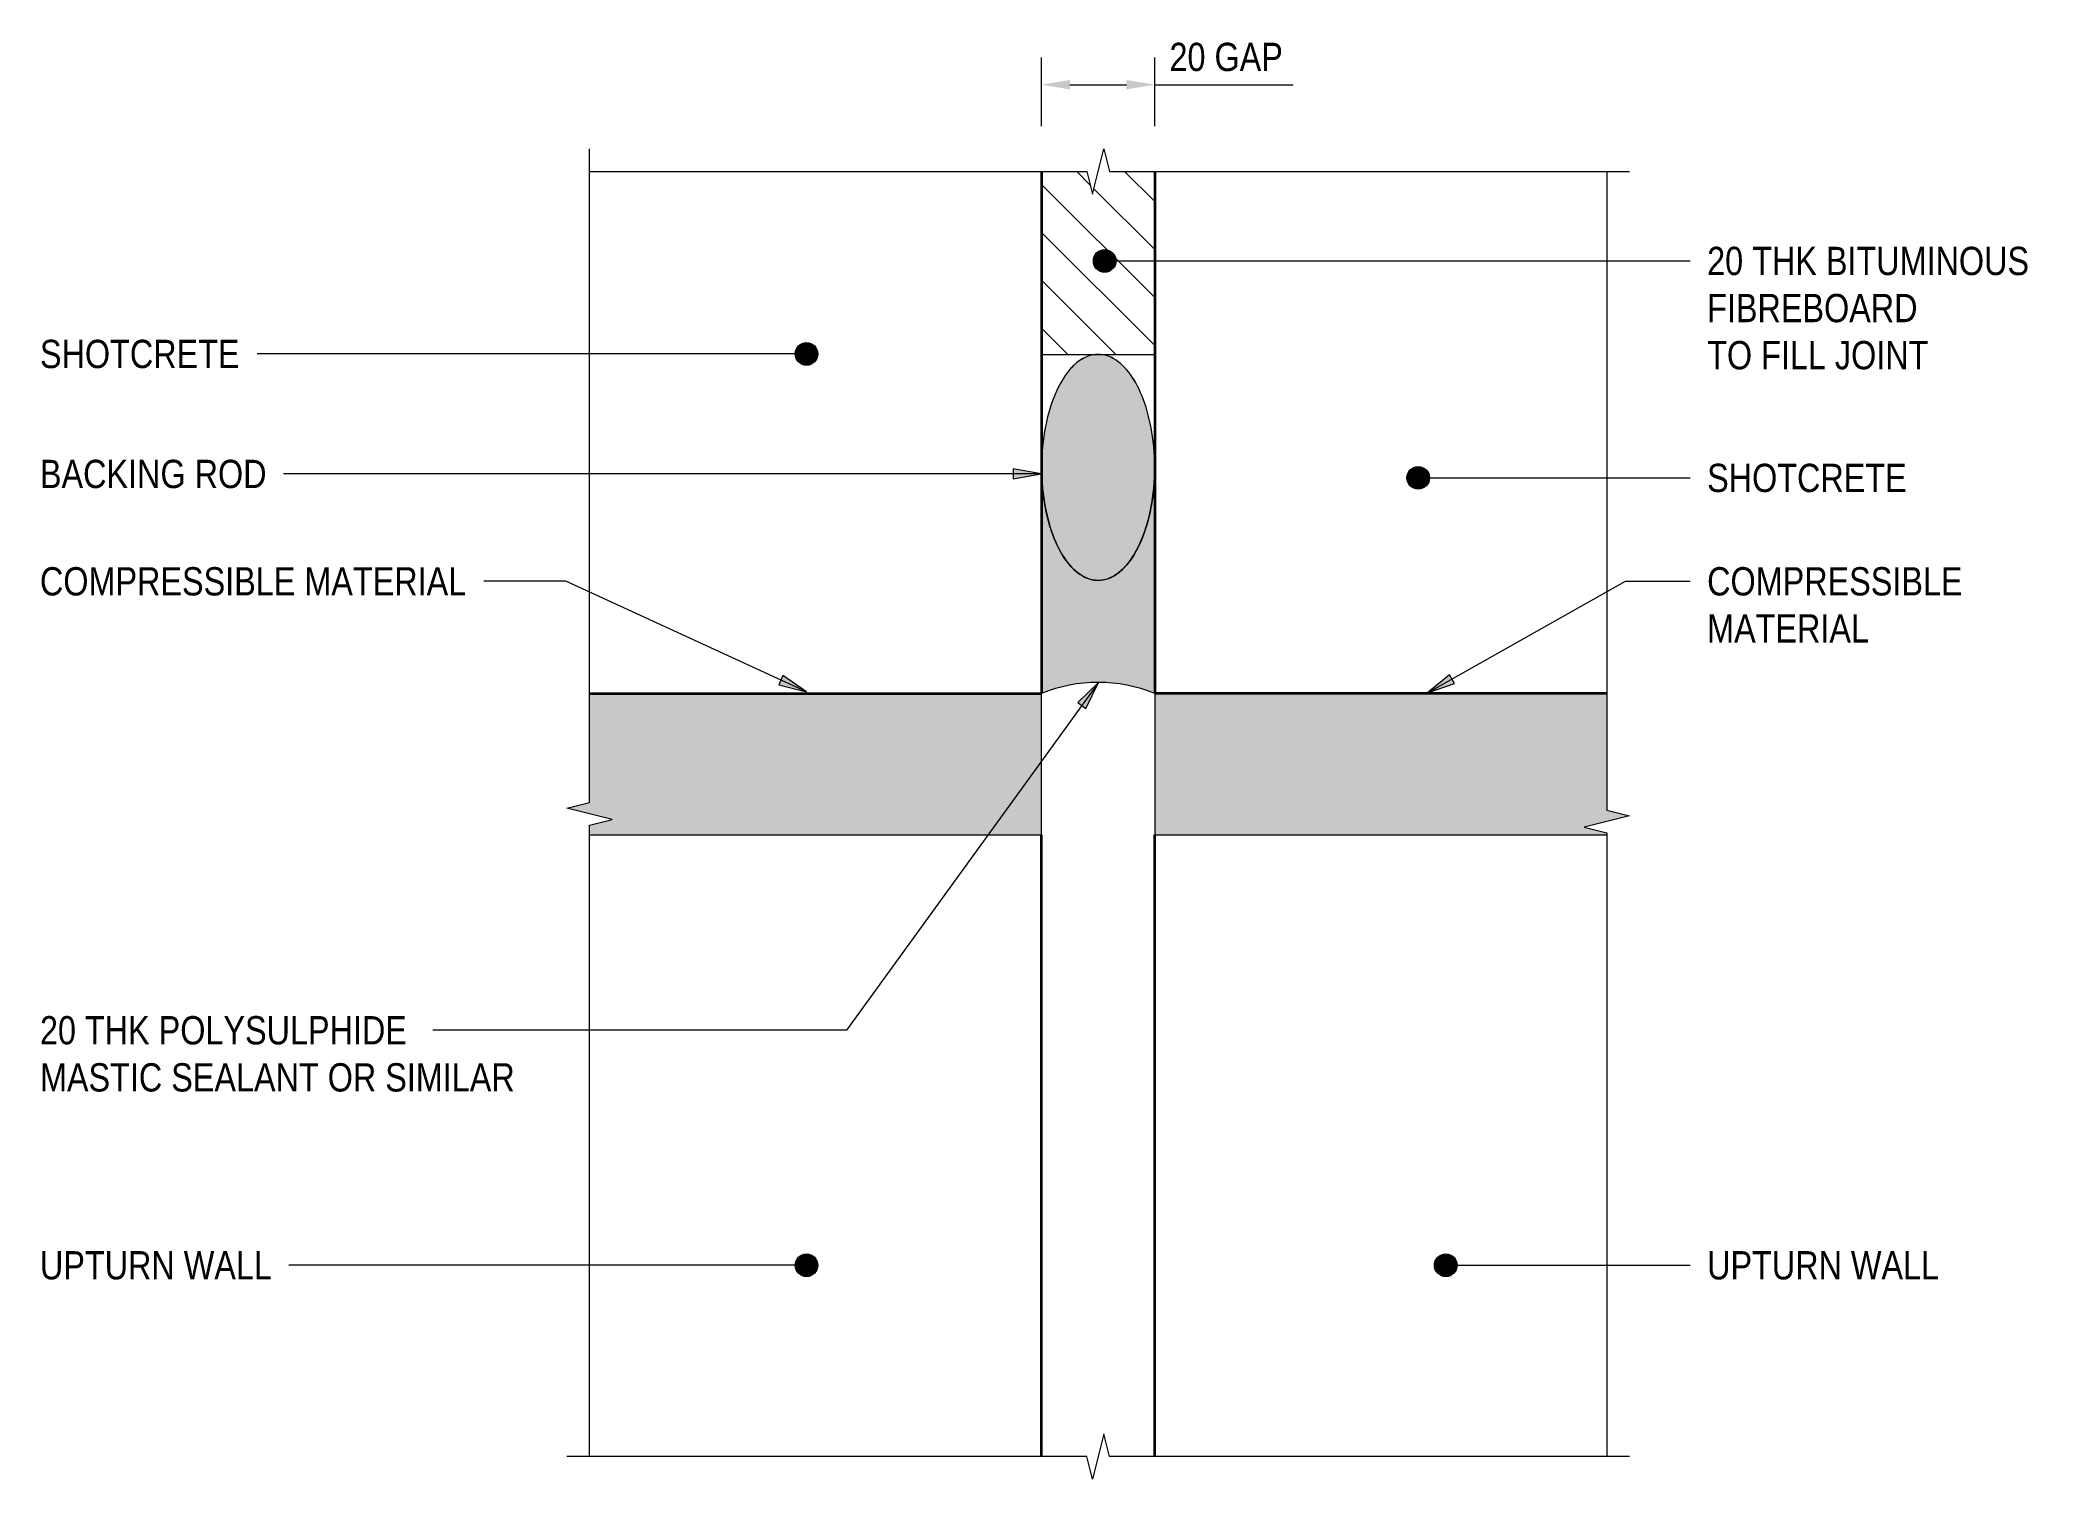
# Model space of a CAD drawing. Header units: metres. Extents: x 0.4 to 22.7, y 0.3 to 4.2.
# Drawn here: x 20.5943 to 20.9478, y 1.2165 to 1.4711 of the extents above; entities that cross this region are included whole.
import ezdxf

# ---------------------------------------------------------------- set-up
doc = ezdxf.new("R2010")
doc.units = ezdxf.units.M
doc.layers.get('Defpoints').update_dxf_attribs({"color": 41})
for name, color, linetype, lineweight in [('A-ANNO-DIMS', 7, 'Continuous', 9), ('A-DETL', 7, 'Continuous', 13), ('A-DETL-GENF', 7, 'Continuous', 9), ('G-ANNO-TEXT', 7, 'Continuous', 9)]:
    doc.layers.add(name, color=color, linetype=linetype, lineweight=lineweight)
doc.styles.add('Arial Narrow_3', font='ARIALN.TTF', dxfattribs={"height": 0.005})
doc.dimstyles.new('Dimension_Standard_O__mm__3', dxfattribs={"dimscale": 0.3048, "dimtxt": 0.005117154868091298, "dimasz": 0.01640419947506562, "dimexe": 0.01574803149606299, "dimexo": 0.00984251968503937, "dimgap": 0.00984251968503937, "dimtad": 1, "dimdec": 0, "dimlfac": 1000, "dimzin": 0, "dimdsep": 46, "dimtxsty": 'Arial Narrow_3', "dimsah": 1, "dimcen": 0.09, "dimaunit": 1, "dimadec": 4, "dimazin": 0, "dimtfac": 1, "dimtdec": 4, "dimtix": 1, "dimtmove": 2, "dimatfit": 3, "dimfxl": 1, "dimtvp": 1, "dimtfill": 1, "dimtolj": 1, "dimtzin": 0, "dimlwd": 18, "dimlwe": 18, "dimarcsym": 2})

msp = doc.modelspace()

# ---------------------------------------------------------------- texts
at = {"layer": 'G-ANNO-TEXT', "char_height": 0.005, "attachment_point": 1, "style": 'Arial Narrow_3', "bg_fill": 3, "box_fill_scale": 1, "bg_fill_color": 256, "bg_fill_true_color": 13158600, "bg_fill_transparency": 0}
for s, insert in [('20 THK BITUMINOUS ', (20.88927227871324, 1.434490190709709)), ('FIBREBOARD ', (20.88927227871324, 1.426155815709709)), ('TO FILL JOINT', (20.88927227871324, 1.417821440709709)), ('20 THK POLYSULPHIDE ', (20.59427227871324, 1.298371827333986)), ('MASTIC SEALANT OR SIMILAR', (20.59427227871324, 1.290037452333986))]:
    msp.add_mtext(s, dxfattribs=dict(at, insert=insert))
at = {"layer": 'G-ANNO-TEXT', "char_height": 0.005, "attachment_point": 1, "style": 'Arial Narrow_3', "bg_fill": 3, "box_fill_scale": 1, "bg_fill_color": 256, "bg_fill_transparency": 0}
for s, insert in [('SHOTCRETE', (20.59427227871324, 1.418036244527576)), ('BACKING ROD', (20.59427227871324, 1.396806329742033)), ('SHOTCRETE', (20.88927227871324, 1.396105905015505)), ('COMPRESSIBLE MATERIAL', (20.59427227871324, 1.377805956280353)), ('COMPRESSIBLE', (20.88927227871324, 1.377805956280353)), ('MATERIAL', (20.88927227871324, 1.369471581280353)), ('UPTURN WALL', (20.59427227871323, 1.256786244527576)), ('UPTURN WALL', (20.88927227871324, 1.256786244527577))]:
    msp.add_mtext(s, dxfattribs=dict(at, insert=insert))

# ---------------------------------------------------------------- blocks, each defined once
blk = doc.blocks.new('CS_DET_BreakLine_ViewScale - Std Break-7457071-DRG-2873047 - DETAIL A')
at = {"layer": 'A-DETL-GENF'}
for p, q in [((0.1140000000000001, 0.004), (0.113, 0)), ((0.1160000000000001, -0.004), (0.1140000000000001, 0.004)), ((0.113, 0), (0.002649900372712221, 0)), ((0.1170000000000001, 0), (0.1160000000000001, -0.004)), ((0.2300000000000001, 0), (0.1170000000000001, 0))]:
    blk.add_line(p, q, dxfattribs=at)
blk = doc.blocks.new('CS_DET_BreakLine_ViewScale - Std Break-7457073-DRG-2873047 - DETAIL A')
at = {"layer": 'A-DETL-GENF'}
for p, q in [((0.08900000000000119, -0.003999999999999998), (0.09100000000000118, 0.004000000000000003)), ((0.09100000000000118, 0.004000000000000003), (0.09200000000000115, 0)), ((-1.78715375831473e-16, 0), (0.0880000000000011, 0)), ((0.0880000000000011, 0), (0.08900000000000119, -0.003999999999999998)), ((0.09200000000000115, 0), (0.1840000000000017, 0))]:
    blk.add_line(p, q, dxfattribs=at)
blk = doc.blocks.new('CS_DET_BreakLine_ViewScale - Std Break-7457072-DRG-2873047 - DETAIL A')
at = {"layer": 'A-DETL-GENF'}
for p, q in [((0.1126750498136438, -0.004), (0.1146750498136439, 0.004)), ((0.1146750498136439, 0.004), (0.1156750498136439, 0)), ((-1.813590944088617e-16, 0), (0.1116750498136437, 0)), ((0.1116750498136437, 0), (0.1126750498136438, -0.004)), ((0.1156750498136439, 0), (0.2313500996272871, 0))]:
    blk.add_line(p, q, dxfattribs=at)
blk = doc.blocks.new('CS_DET_BreakLine_ViewScale - Std Break-7457074-DRG-2873047 - DETAIL A')
at = {"layer": 'A-DETL-GENF'}
for p, q in [((0.08900000000000044, -0.004), (0.0910000000000005, 0.004)), ((0.0910000000000005, 0.004), (0.09200000000000047, 0)), ((-0.003999999999999937, 0), (0.08800000000000037, 0)), ((0.08800000000000037, 0), (0.08900000000000044, -0.004)), ((0.09200000000000047, 0), (0.1840000000000004, 0))]:
    blk.add_line(p, q, dxfattribs=at)
blk = doc.blocks.new('DIMBLOCK14-DRG-2873047 - DETAIL A')
at = {"layer": 'A-ANNO-DIMS', "color": 0, "lineweight": 18, "transparency": 16777216}
for p, q in [((20.77151551902604, 1.455816368173412), (20.77151551902604, 1.467976409098142)), ((20.79151551902604, 1.455816368173412), (20.79151551902604, 1.467976409098142)), ((20.77651551902604, 1.463176409098143), (20.78651551902604, 1.463176409098143))]:
    blk.add_line(p, q, dxfattribs=at)
at = {"layer": 'A-ANNO-DIMS', "color": 0, "transparency": 16777216}
for points in [[(20.77651551902604, 1.464009742431476), (20.77651551902604, 1.462343075764809), (20.77151551902604, 1.463176409098143)], [(20.78651551902604, 1.464009742431476), (20.78651551902604, 1.462343075764809), (20.79151551902604, 1.463176409098143)]]:
    blk.add_solid(points, dxfattribs=at)
at = {"layer": 'Defpoints', "color": 0, "transparency": 16777216}
for p in [(20.79151551902604, 1.463176409098143), (20.77151551902604, 1.452816368173412), (20.79151551902604, 1.452816368173412)]:
    blk.add_point(p, dxfattribs=at)
at = {"layer": 'A-ANNO-DIMS', "color": 0, "lineweight": 18, "transparency": 16777216, "insert": (20.79413681236101, 1.470590733369457), "char_height": 0.005, "width": 0.02407499528416287, "attachment_point": 1, "line_spacing_factor": 0.9746961653507233, "style": 'Arial Narrow_3', "bg_fill": 3, "box_fill_scale": 1.1, "bg_fill_color": 256, "bg_fill_true_color": 13158600, "bg_fill_transparency": 0}
blk.add_mtext('\\A1;20 GAP', dxfattribs=at)

# ---------------------------------------------------------------- hatches: boundary and pattern name
at = {"layer": 'A-DETL-GENF'}
h = msp.add_hatch(dxfattribs=at)
h.set_pattern_fill('FP_4', color=256, style=0, pattern_type=2)
h.set_pattern_definition([(135, (18.51745962016209, 0), (-0.004242640687119286, -0.004242640687119285), [])])
h.paths.add_polyline_path([(20.79151551902605, 1.415466268546125), (20.79151551902605, 1.447816368173414), (20.78351551902605, 1.447816368173414), (20.78251551902605, 1.451816368173413), (20.78051551902605, 1.443816368173413), (20.77951551902605, 1.447816368173414), (20.77151551902605, 1.447816368173414), (20.77151551902605, 1.415466268546125), (20.78335869364118, 1.415466268546125)])
at = {"layer": 'A-DETL-GENF', "true_color": 0x808080}
msp.add_hatch(color=8, dxfattribs=at).paths.add_polyline_path([(20.78151551902605, 1.375467167191077), (20.78152643212656, 1.375468301671666), (20.78335906323365, 1.375829396057164), (20.78352499427202, 1.375904195538852), (20.78509028087327, 1.376817649805144), (20.7852589899175, 1.376947338462763), (20.78677984065482, 1.378489387703109), (20.78691042777522, 1.378659155462989), (20.78829713806877, 1.380784152925926), (20.78952566902514, 1.383513103835839), (20.7904671519396, 1.3866107590606), (20.79051473313044, 1.386797327985958), (20.79113333243136, 1.390088531826914), (20.79116278950877, 1.39030802602388), (20.79147283101509, 1.393859042443375), (20.7914596942095, 1.397447381193318), (20.79113377545777, 1.400939528347566), (20.79046641935031, 1.404381894438694), (20.78949504316687, 1.407520172712201), (20.78825215486113, 1.410246446890538), (20.78677810086516, 1.412470611260717), (20.78512624082298, 1.414115713134212), (20.78335869364118, 1.415123285498626), (20.78151551902605, 1.415466268546125), (20.77967197481844, 1.415122813740424), (20.77790227310189, 1.414114887287106), (20.77625056419583, 1.412469654917977), (20.77477849179052, 1.410246291441739), (20.77353594921633, 1.407518123070573), (20.7725638861125, 1.404381035661656), (20.77189770562073, 1.400939237492054), (20.77155817731158, 1.397311247910128), (20.7715713438426, 1.393485155898931), (20.77194035877849, 1.389770709373468), (20.77257994166475, 1.386547804202243), (20.77264754360531, 1.386282732622923), (20.77354619286252, 1.383412365689785), (20.7736278170318, 1.383210947391578), (20.77483369211495, 1.380603372036577), (20.77627232135351, 1.378461925831532), (20.7763358999109, 1.378379271514384), (20.77790334847588, 1.376846406321963), (20.77804809210244, 1.376735140167185), (20.77967234441091, 1.37582927865692), (20.77982456616888, 1.375780925746459), (20.78150457687887, 1.375468304691237)])
at = {"layer": 'A-DETL-GENF', "true_color": 0xc0c0c0}
for points in [[(20.77151551902605, 1.355466268546125), (20.77368799297986, 1.356236274364769), (20.77588534106787, 1.356813778728751), (20.77810756329009, 1.357198781638073), (20.78047023439337, 1.357391283092734), (20.78265979564943, 1.357391283092734), (20.784923474762, 1.357198781638073), (20.78739310744385, 1.356748754611314), (20.7896056889698, 1.356143183568906), (20.79151551902605, 1.355466268546125), (20.79151191511599, 1.395330579433697), (20.7914596942095, 1.393364434791548), (20.79129699503338, 1.39130803472977), (20.79102565685793, 1.389286206355188), (20.79065097360247, 1.387331535684609), (20.79017538393921, 1.385466717868601), (20.7894848446588, 1.383412364380049), (20.78894663336915, 1.382084257729789), (20.78820682508963, 1.380603372036577), (20.78739310744385, 1.379286655677664), (20.78651551902605, 1.378145760470436), (20.78558270270089, 1.377196180346287), (20.7846056889698, 1.376445138220222), (20.78359454251483, 1.375904195538852), (20.78256080365872, 1.375575830638759), (20.78150457687887, 1.375468304691237), (20.78037124240266, 1.375607275229381), (20.77943649553727, 1.375904195538853), (20.7784253490823, 1.376445138220222), (20.7774483353512, 1.377196180346287), (20.77651551902605, 1.378145760470436), (20.77563793060825, 1.379286655677664), (20.77473671460456, 1.380778518854977), (20.77408440468295, 1.382084257729789), (20.7734253490823, 1.383710563500275), (20.77285565411288, 1.3854667178686), (20.77238006444962, 1.387331535684609), (20.77200538119416, 1.389286206355188), (20.77173404301871, 1.391308034729769), (20.77156449296432, 1.393622373967932), (20.77151551902605, 1.395330579433697), (20.77151551902605, 1.356236274364769)], [(20.69151551902604, 1.330466268546125), (20.77151551902605, 1.330466268546125), (20.77151551902605, 1.355466268546125), (20.69151551902604, 1.355466268546125), (20.69151551902604, 1.33614131835977), (20.68751551902605, 1.33514131835977), (20.69551551902605, 1.33314131835977), (20.69151551902604, 1.33214131835977)], [(20.86751551902605, 1.330466268546125), (20.87151551902605, 1.330466268546125), (20.87151551902604, 1.330816368173416), (20.86751551902605, 1.331816368173413), (20.87551551902605, 1.333816368173413), (20.87151551902605, 1.334816368173407), (20.87151551902605, 1.355466268546125), (20.79151551902605, 1.355466268546125), (20.79151551902605, 1.330466268546125), (20.85654552157886, 1.330466268546125)]]:
    msp.add_hatch(color=9, dxfattribs=at).paths.add_polyline_path(points)
at = {"layer": 'G-ANNO-TEXT'}
h = msp.add_hatch(color=256, dxfattribs=at)
edge = h.paths.add_edge_path()
edge.add_arc((20.7826632701466, 1.431990190709709), 0.002000000000000224, 0, 360)
h = msp.add_hatch(color=256, dxfattribs=at)
edge = h.paths.add_edge_path()
edge.add_arc((20.72990342822781, 1.415536244527575), 0.002000000000000224, 0, 360)
for points in [[(20.77145222716964, 1.394306329742032), (20.76645222716964, 1.395187964645575), (20.76645222716964, 1.39342469483849)], [(20.72990342822781, 1.355728362999188), (20.72572895923912, 1.35861818803984), (20.72499233214884, 1.35701615778343)], [(20.8397750610766, 1.355549874402623), (20.84456398011098, 1.357236152726423), (20.84369843180075, 1.358772364474602)], [(20.78157083904552, 1.357395946896174), (20.77792346604907, 1.353864098891534), (20.77935139271625, 1.352829620353466)]]:
    msp.add_hatch(color=256, dxfattribs=at).paths.add_polyline_path(points)
h = msp.add_hatch(color=256, dxfattribs=at)
edge = h.paths.add_edge_path()
edge.add_arc((20.83815489580142, 1.393605905015505), 0.002000000000000224, 0, 360)
h = msp.add_hatch(color=256, dxfattribs=at)
edge = h.paths.add_edge_path()
edge.add_arc((20.72990342822781, 1.254286244527576), 0.00199999999999978, 0, 360)
h = msp.add_hatch(color=256, dxfattribs=at)
edge = h.paths.add_edge_path()
edge.add_arc((20.84301719694491, 1.254286244527576), 0.002000000000000224, 0, 360)

# ---------------------------------------------------------------- linework, layer by layer
at = {"layer": 'A-DETL', "lineweight": 18}
msp.add_line((20.79151551902604, 1.463176409098143), (20.81600907294395, 1.463176409098142), dxfattribs=at)
at = {"layer": 'A-DETL'}
for p, q in [((20.77151551902604, 1.447816368173412), (20.77151551902604, 1.415466268546123)), ((20.79151551902604, 1.415466268546123), (20.79151551902604, 1.447816368173412)), ((20.77151551902604, 1.415466268546123), (20.79151551902604, 1.415466268546123)), ((20.77151551902604, 1.395466268546123), (20.77151551902604, 1.355466268546123)), ((20.79151551902604, 1.355466268546123), (20.79151551902604, 1.395466268546123))]:
    msp.add_line(p, q, dxfattribs=at)
at = {"layer": 'A-DETL', "lineweight": 35}
for p, q in [((20.77151551902604, 1.447816368173411), (20.77151551902604, 1.355466268546123)), ((20.79151551902604, 1.447816368173411), (20.79151551902604, 1.355466268546123)), ((20.69151551902604, 1.355466268546124), (20.77151551902604, 1.355466268546123)), ((20.87151551902604, 1.355466268546124), (20.79151551902604, 1.355466268546123)), ((20.77151551902604, 1.220466268546124), (20.77151551902604, 1.330466268546123)), ((20.79151551902604, 1.220466268546124), (20.79151551902604, 1.330466268546123))]:
    msp.add_line(p, q, dxfattribs=at)
at = {"layer": 'A-DETL', "lineweight": 9}
for p, q in [((20.77151551902604, 1.355466268546123), (20.69151551902604, 1.355466268546123)), ((20.77151551902604, 1.330466268546123), (20.77151551902604, 1.355466268546123)), ((20.79151551902604, 1.355466268546123), (20.79151551902604, 1.330466268546123)), ((20.87151551902604, 1.355466268546123), (20.79151551902604, 1.355466268546123)), ((20.69151551902604, 1.330466268546123), (20.77151551902604, 1.330466268546123)), ((20.79151551902604, 1.330466268546123), (20.87151551902604, 1.330466268546123))]:
    msp.add_line(p, q, dxfattribs=at)
at = {"layer": 'A-DETL'}
msp.add_arc((20.78151551902604, 1.330824539578872), 0.02659351060870754, 67.911914428921, 112.0880855710861, dxfattribs=at)
at = {"layer": 'A-DETL', "lineweight": 9}
for points in [[(20.78151551902604, 1.415466268546123), (20.78026159896986, 1.415458513942492), (20.77844107401017, 1.414776331893179), (20.77622031741895, 1.412567081599835), (20.77424660065428, 1.409586068593535), (20.77235744586037, 1.404586678017058), (20.77132910162041, 1.397353555192858), (20.77166079000254, 1.390180775605884), (20.77312300946418, 1.383959711155283), (20.77538235910931, 1.379228116963405), (20.77828660678808, 1.376169872080285), (20.78041869838552, 1.375472262567657), (20.78151551902604, 1.375466268546123)], [(20.78151551902604, 1.415466268546123), (20.78026966434245, 1.415462403008331), (20.77843925989375, 1.414775458104858), (20.77622065248878, 1.412567241558423), (20.77424640435171, 1.409585982630324), (20.77235753723435, 1.404586651893002), (20.7713289899624, 1.397353757620123), (20.77166112580579, 1.390180033104726), (20.77312194147434, 1.383962105169714), (20.77538208269945, 1.379226677083849), (20.77828574926442, 1.376169340690865), (20.7804253961779, 1.375469650891691), (20.78151551902604, 1.375466268546123)], [(20.78151551902604, 1.375466268546123), (20.78276943908223, 1.375474023149753), (20.78458996404192, 1.376156205199067), (20.78681072063313, 1.378365455492411), (20.7887844373978, 1.381346468498711), (20.79067359219172, 1.386345859075187), (20.79170193643168, 1.393578981899386), (20.79137024804955, 1.400751761486362), (20.78990802858791, 1.406972825936964), (20.78764867894278, 1.411704420128841), (20.78474443126401, 1.414762665011962), (20.78261233966657, 1.415460274524588), (20.78151551902604, 1.415466268546123)], [(20.78151551902604, 1.375466268546123), (20.78276137370964, 1.375470134083914), (20.78459177815834, 1.376157078987387), (20.7868103855633, 1.378365295533823), (20.78878463370037, 1.381346554461921), (20.79067350081775, 1.386345885199243), (20.79170204808969, 1.393578779472122), (20.7913699122463, 1.40075250398752), (20.78990909657774, 1.406970431922533), (20.78764895535263, 1.411705860008396), (20.78474528878766, 1.414763196401382), (20.78260564187419, 1.415462886200555), (20.78151551902604, 1.415466268546123)]]:
    msp.add_open_spline(points, degree=3, knots=[0, 0, 0, 0, 0.1176470588235294, 0.1764705882352941, 0.2352941176470588, 0.3529411764705883, 0.4705882352941176, 0.5882352941176471, 0.6911764705882353, 0.7941176470588236, 0.8970588235294118, 1, 1, 1, 1], dxfattribs=at)
at = {"layer": 'A-DETL'}
msp.add_open_spline([(20.79151551902604, 1.395466268546123), (20.7915139272682, 1.394049901478806), (20.79136935480318, 1.391286767469966), (20.79050133171475, 1.385930637530703), (20.78840584458835, 1.38016346014295), (20.78531525996835, 1.376595842223326), (20.78256843004868, 1.375430206630085), (20.78046254926918, 1.375429723987192), (20.77840277923482, 1.376305881253695), (20.77583697796883, 1.378588146674568), (20.77371626559148, 1.382408573908461), (20.77231333796958, 1.38726964949237), (20.77166150113338, 1.391286773333722), (20.77151711078389, 1.394049901478806), (20.77151551902605, 1.395466268546123)], degree=3, knots=[0, 0, 0, 0, 0.06666666666666667, 0.1333333333333333, 0.2666666666666667, 0.4, 0.4666666666666667, 0.5333333333333333, 0.6, 0.6666666666666666, 0.8, 0.8666666666666667, 0.9333333333333333, 1, 1, 1, 1], dxfattribs=at)
at = {"layer": 'G-ANNO-TEXT'}
for p, q in [((20.7826632701466, 1.431990190709709), (20.88627227871324, 1.431990190709709)), ((20.67500033543094, 1.415536244527575), (20.6327264453799, 1.415536244527575)), ((20.72990342822781, 1.415536244527575), (20.67500033543094, 1.415536244527575)), ((20.64103453047298, 1.394306329742032), (20.63735665371324, 1.394306329742032)), ((20.77145222716964, 1.394306329742032), (20.64103453047298, 1.394306329742032)), ((20.77145222716964, 1.394306329742032), (20.76645222716964, 1.395187964645575)), ((20.76645222716964, 1.395187964645575), (20.76645222716964, 1.39342469483849)), ((20.76645222716964, 1.39342469483849), (20.77145222716964, 1.394306329742032)), ((20.83815489580142, 1.393605905015505), (20.88627227871324, 1.393605905015505)), ((20.67500033543094, 1.375305956280353), (20.6728108203799, 1.375305956280353)), ((20.68732571530041, 1.375305956280353), (20.67500033543094, 1.375305956280353)), ((20.72990342822781, 1.355728362999188), (20.68732571530041, 1.375305956280353)), ((20.8397750610766, 1.355549874402623), (20.87483899074988, 1.375305956280353)), ((20.87483899074988, 1.375305956280353), (20.88627227871324, 1.375305956280353)), ((20.72572895923912, 1.35861818803984), (20.72499233214884, 1.35701615778343)), ((20.72990342822781, 1.355728362999188), (20.72572895923912, 1.35861818803984)), ((20.84369843180075, 1.358772364474602), (20.8397750610766, 1.355549874402623)), ((20.84456398011098, 1.357236152726423), (20.84369843180075, 1.358772364474602)), ((20.72499233214884, 1.35701615778343), (20.72990342822781, 1.355728362999188)), ((20.78157083904552, 1.357395946896174), (20.73699895540246, 1.295871827333986)), ((20.78157083904552, 1.357395946896174), (20.77792346604907, 1.353864098891534)), ((20.77935139271625, 1.352829620353466), (20.78157083904552, 1.357395946896174)), ((20.8397750610766, 1.355549874402623), (20.84456398011098, 1.357236152726423)), ((20.77792346604907, 1.353864098891534), (20.77935139271625, 1.352829620353466)), ((20.68173612581805, 1.295871827333986), (20.66381498704657, 1.295871827333986)), ((20.73699895540246, 1.295871827333986), (20.68173612581805, 1.295871827333986)), ((20.67500033543094, 1.254286244527576), (20.6382826953799, 1.254286244527576)), ((20.72990342822781, 1.254286244527576), (20.67500033543094, 1.254286244527576)), ((20.84301719694491, 1.254286244527576), (20.88627227871324, 1.254286244527576))]:
    msp.add_line(p, q, dxfattribs=at)
for centre, radius in [((20.7826632701466, 1.431990190709709), 0.002000000000000224), ((20.72990342822781, 1.415536244527575), 0.002000000000000224), ((20.83815489580142, 1.393605905015505), 0.002000000000000224), ((20.72990342822781, 1.254286244527576), 0.00199999999999978), ((20.84301719694491, 1.254286244527576), 0.002000000000000224)]:
    msp.add_circle(centre, radius, dxfattribs=at)

# ---------------------------------------------------------------- block references
at = {"layer": 'A-DETL-GENF'}
for name, p, rotation in [('CS_DET_BreakLine_ViewScale - Std Break-7457072-DRG-2873047 - DETAIL A', (20.69151551902604, 1.220466268546124), 89.99999999999987), ('CS_DET_BreakLine_ViewScale - Std Break-7457071-DRG-2873047 - DETAIL A', (20.87151551902604, 1.217816368173411), 89.99999999999984), ('CS_DET_BreakLine_ViewScale - Std Break-7457074-DRG-2873047 - DETAIL A', (20.87151551902604, 1.220466268546123), 180)]:
    msp.add_blockref(name, p, dxfattribs=dict(at, rotation=rotation))
msp.add_blockref('CS_DET_BreakLine_ViewScale - Std Break-7457073-DRG-2873047 - DETAIL A', (20.69151551902604, 1.447816368173412), dxfattribs=at)

msp.set_redraw_order([(e.dxf.handle, doc.entitydb.next_handle()) for e in msp.query("TEXT MTEXT ATTDEF DIMENSION ARC_DIMENSION")])  # texts and dimensions are drawn at this point

# ---------------------------------------------------------------- next in the draw order: dimensions: what is measured, and where the dimension line sits
at = {"layer": 'A-ANNO-DIMS', "lineweight": 18}
dim = msp.add_linear_dim(base=(20.79151551902604, 1.463176409098143), p1=(20.77151551902604, 1.452816368173412), p2=(20.79151551902604, 1.452816368173412), text='20 GAP', dimstyle='Dimension_Standard_O__mm__3', override={"dimpost": '<>', "dimfxl": 0.01999999999999957}, dxfattribs=at)
dim.commit()
dim.dimension.update_dxf_attribs({"geometry": 'DIMBLOCK14-DRG-2873047 - DETAIL A', "text_midpoint": (20.80617431000309, 1.467257400036124), "dimtype": 160})

doc.saveas('drawing.dxf')
